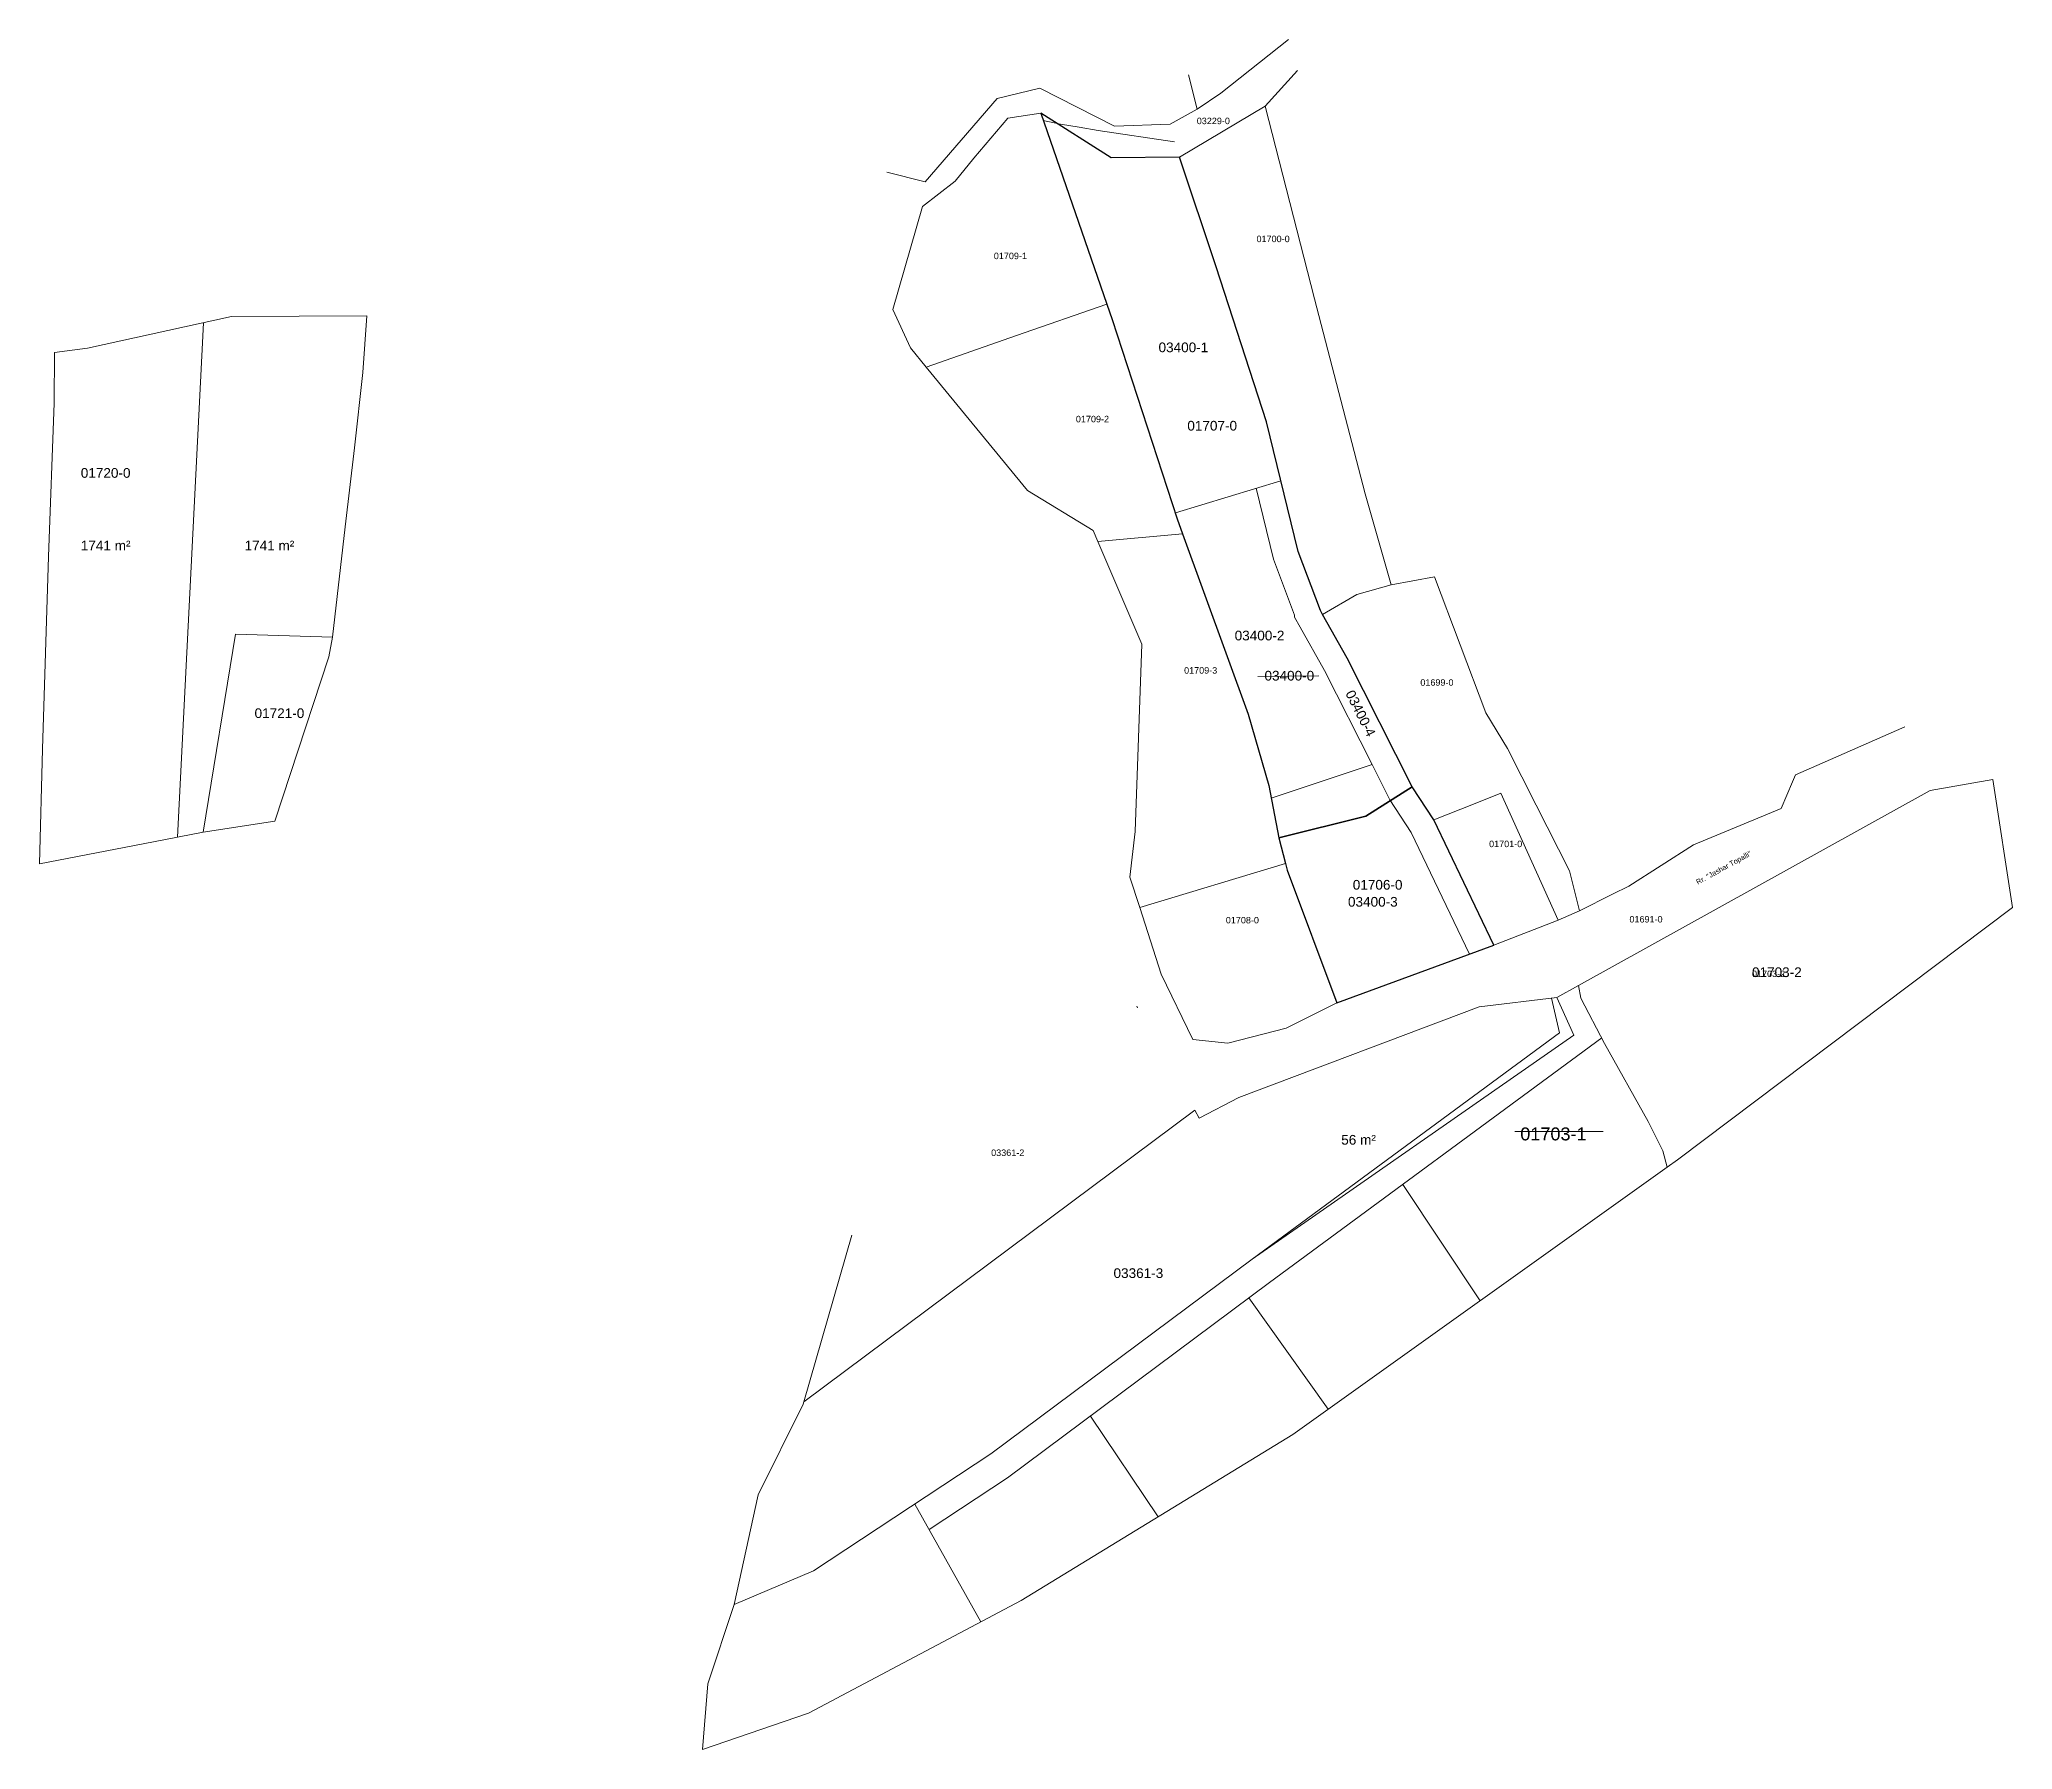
# Model space of a CAD drawing. Header units: metres. Extents: x 7514305 to 7515651, y 4686379 to 4686834.
# Drawn here: x 7514305.1 to 7514610.2, y 4686379 to 4686643.5 of the extents above; entities that cross this region are included whole.
import ezdxf

# ---------------------------------------------------------------- set-up
doc = ezdxf.new("R2010")
doc.units = ezdxf.units.M
doc.layers.get('0').update_dxf_attribs({"lineweight": 0})
for name, color, linetype, lineweight in [('mahmuti-oborri', 1, 'Continuous', 0), ('muri', 32, 'Continuous', 0), ('Ndarjet', 5, 'Continuous', 0), ('Nr Parceles Baze', 7, 'Continuous', 0), ('Nr-Kojshi', 251, 'Continuous', 0), ('Nr-Ri', 1, 'Continuous', 0), ('Parc-Kojshi', 251, 'Continuous', 0), ('Parc-Re', 1, 'Continuous', 0), ('Parcela Baze', 7, 'Continuous', 0), ('ParcReNet_12', 4, 'Continuous', 0), ('Pikat Ndarjes garb', 5, 'Continuous', 0), ('sip', 1, 'Continuous', 0)]:
    doc.layers.add(name, color=color, linetype=linetype, lineweight=lineweight)
doc.styles.get("Standard").update_dxf_attribs({"font": 'arial.ttf'})

msp = doc.modelspace()

# ---------------------------------------------------------------- texts
msp.add_text('Rr. "Jashar Topalli"', height=0.8, rotation=28.7517).set_placement((7514561.55, 4686512.72))
at = {"layer": 'Nr Parceles Baze'}
for s, height, p in [('01707-0', 1.5, (7514482.61, 4686582.97)), ('01720-0', 1.5, (7514311.52, 4686575.67)), ('01721-0', 1.5, (7514338.39, 4686538.51)), ('01706-0', 1.5, (7514508.19, 4686511.97)), ('01703-2', 1.5, (7514569.92, 4686498.45)), ('01703-1', 2, (7514534.09, 4686473.19)), ('03361-3', 1.5, (7514471.2, 4686451.91))]:
    msp.add_text(s, height=height, dxfattribs=at).set_placement(p)
at = {"layer": 'Nr-Kojshi'}
for s, p in [('03229-0', (7514484.07, 4686630.36)), ('01700-0', (7514493.31, 4686612.11)), ('01709-1', (7514452.69, 4686609.48)), ('01709-2', (7514465.38, 4686584.25)), ('01709-3', (7514482.11, 4686545.38)), ('01699-0', (7514518.64, 4686543.51)), ('01701-0', (7514529.27, 4686518.54)), ('01708-0', (7514488.56, 4686506.75)), ('01691-0', (7514550.97, 4686506.89)), ('01703-2', (7514569.92, 4686498.45)), ('03361-2', (7514452.28, 4686470.78))]:
    msp.add_text(s, height=1, dxfattribs=at).set_placement(p)
at = {"layer": 'Nr-Ri'}
for s, p in [('03400-1', (7514478.16, 4686595.09)), ('03400-2', (7514489.93, 4686550.52)), ('03400-3', (7514507.45, 4686509.34))]:
    msp.add_text(s, height=1.5, dxfattribs=at).set_placement(p)
msp.add_text('03400-4', height=1.5, rotation=296.584, dxfattribs=at).set_placement((7514507.01, 4686542.34))
at = {"layer": 'ParcReNet_12', "color": 0}
msp.add_text('03400-0', height=1.5, dxfattribs=at).set_placement((7514494.54, 4686544.31))
at = {"layer": 'sip'}
for s, p in [('1741 m²', (7514311.52, 4686564.44)), ('1741 m²', (7514336.85, 4686564.44)), ('56 m²', (7514506.41, 4686472.53))]:
    msp.add_text(s, height=1.5, dxfattribs=at).set_placement(p)

# ---------------------------------------------------------------- linework, layer by layer
at = {"layer": 'mahmuti-oborri', "flags": 128}
msp.add_lwpolyline([(7514533.26, 4686474.59), (7514546.93, 4686474.59)], dxfattribs=at)
at = {"layer": 'muri', "elevation": 587.57, "flags": 128}
msp.add_lwpolyline([(7514480.61, 4686627.64), (7514468.8, 4686629.37), (7514465.9, 4686629.92), (7514462.98, 4686630.38), (7514460.34, 4686630.94)], dxfattribs=at)
at = {"layer": 'Ndarjet', "flags": 128}
for points in [[(7514326.49, 4686520.09), (7514330.49, 4686599.65)], [(7514511.17, 4686531.32), (7514503.82, 4686545.87), (7514500.04, 4686552.58), (7514499.18, 4686554.09), (7514499.18, 4686554.43), (7514495.95, 4686563.07), (7514493.24, 4686574.04)], [(7514526.25, 4686501.99), (7514517.23, 4686520.81), (7514513.92, 4686525.85), (7514511.17, 4686531.32)], [(7514442.68, 4686413), (7514454.83, 4686421.01), (7514495.31, 4686451.2), (7514546.68, 4686489.04)], [(7514440.5, 4686416.95), (7514450.69, 4686398.72)]]:
    msp.add_lwpolyline(points, dxfattribs=at)
for points, elevation in [([(7514480.76, 4686570.24), (7514497.07, 4686575.21)], 589.51), ([(7514495.6, 4686526.1), (7514511.17, 4686531.32)], 590.69)]:
    msp.add_lwpolyline(points, dxfattribs=dict(at, elevation=elevation))
at = {"layer": 'Ndarjet', "color": 6, "elevation": 591.3, "flags": 128}
for points in [[(7514540.17, 4686489.84), (7514538.92, 4686495.19)], [(7514540.17, 4686489.84), (7514492.63, 4686454.82)]]:
    msp.add_lwpolyline(points, dxfattribs=at)
at = {"layer": 'Parc-Kojshi'}
for points in [[(7514498.27, 4686643.46), (7514487.8, 4686635.15)], [(7514494.63, 4686633.12), (7514499.65, 4686638.67)], [(7514459.8, 4686635.92), (7514453.23, 4686634.35)], [(7514471.34, 4686630.07), (7514459.8, 4686635.92)], [(7514484.11, 4686632.69), (7514482.81, 4686637.97)], [(7514487.8, 4686635.15), (7514484.11, 4686632.69)], [(7514453.23, 4686634.35), (7514442.09, 4686621.46)], [(7514454.87, 4686631.28), (7514459.97, 4686632.06)], [(7514484.11, 4686632.69), (7514479.96, 4686630.38)], [(7514481.42, 4686625.24), (7514494.63, 4686633.12)], [(7514502.28, 4686603.34), (7514494.63, 4686633.12)], [(7514449.62, 4686625.1), (7514454.87, 4686631.28)], [(7514479.96, 4686630.38), (7514471.34, 4686630.07)], [(7514442.09, 4686621.46), (7514436.13, 4686622.91)], [(7514446.74, 4686621.54), (7514449.62, 4686625.1)], [(7514441.65, 4686617.64), (7514446.74, 4686621.54)], [(7514437.07, 4686601.7), (7514441.65, 4686617.64)], [(7514439.79, 4686595.76), (7514437.07, 4686601.7)], [(7514456.2, 4686597.65), (7514470.15, 4686602.51)], [(7514470.15, 4686602.51), (7514470.97, 4686600.14)], [(7514510.11, 4686573.17), (7514502.28, 4686603.34)], [(7514442.23, 4686592.79), (7514439.79, 4686595.76)], [(7514442.23, 4686592.79), (7514456.2, 4686597.65)], [(7514457.92, 4686573.71), (7514442.23, 4686592.79)], [(7514468.05, 4686567.49), (7514457.92, 4686573.71)], [(7514514.11, 4686559.11), (7514510.11, 4686573.17)], [(7514468.77, 4686565.8), (7514468.05, 4686567.49)], [(7514468.77, 4686565.8), (7514481.89, 4686567.02)], [(7514475.56, 4686549.96), (7514468.77, 4686565.8)], [(7514514.11, 4686559.11), (7514508.84, 4686557.6)], [(7514520.82, 4686560.35), (7514514.11, 4686559.11)], [(7514528.79, 4686539.32), (7514520.82, 4686560.35)], [(7514508.84, 4686557.6), (7514503.52, 4686554.54)], [(7514503.18, 4686555.16), (7514503.18, 4686555.14)], [(7514503.18, 4686555.14), (7514503.52, 4686554.54)], [(7514474.54, 4686520.96), (7514475.56, 4686549.96)], [(7514532.12, 4686533.78), (7514528.79, 4686539.32)], [(7514593.56, 4686537.15), (7514580.77, 4686531.54)], [(7514536.57, 4686525.03), (7514532.12, 4686533.78)], [(7514580.77, 4686531.54), (7514576.65, 4686529.71)], [(7514576.2, 4686528.66), (7514574.42, 4686524.51)], [(7514576.65, 4686529.71), (7514576.2, 4686528.66)], [(7514520.72, 4686522.79), (7514526.86, 4686525.17)], [(7514526.86, 4686525.17), (7514531.06, 4686526.91)], [(7514531.06, 4686526.91), (7514539.96, 4686507.25)], [(7514541.72, 4686514.87), (7514536.57, 4686525.03)], [(7514574.42, 4686524.51), (7514560.88, 4686518.89)], [(7514473.73, 4686513.92), (7514474.54, 4686520.96)], [(7514497.79, 4686516.01), (7514475.25, 4686509.23)], [(7514550.89, 4686512.5), (7514560.88, 4686518.89)], [(7514475.25, 4686509.23), (7514473.73, 4686513.92)], [(7514543.24, 4686508.69), (7514541.72, 4686514.87)], [(7514548.37, 4686511.25), (7514543.24, 4686508.69)], [(7514550.89, 4686512.5), (7514548.37, 4686511.25)], [(7514475.25, 4686509.23), (7514478.59, 4686498.92)], [(7514539.96, 4686507.25), (7514530.02, 4686503.38)], [(7514543.24, 4686508.69), (7514539.96, 4686507.25)], [(7514478.59, 4686498.92), (7514483.45, 4686488.79)], [(7514539.75, 4686495.3), (7514527.74, 4686493.82)], [(7514474.93, 4686493.71), (7514474.79, 4686493.96)], [(7514527.74, 4686493.82), (7514490.6, 4686479.82)], [(7514497.89, 4686490.55), (7514505.72, 4686494.47)], [(7514483.45, 4686488.79), (7514488.85, 4686488.25)], [(7514488.85, 4686488.25), (7514497.89, 4686490.55)], [(7514490.6, 4686479.82), (7514484.45, 4686476.62)], [(7514483.75, 4686477.87), (7514423.33, 4686432.78)], [(7514484.45, 4686476.62), (7514483.75, 4686477.87)], [(7514558.38, 4686470.17), (7514556.78, 4686469.03)], [(7514423.33, 4686432.78), (7514430.73, 4686458.52)], [(7514416.24, 4686418.37), (7514423.23, 4686432.41)], [(7514423.23, 4686432.41), (7514423.33, 4686432.78)], [(7514412.55, 4686401.39), (7514416.24, 4686418.37)]]:
    msp.add_lwpolyline(points, dxfattribs=at)
at = {"layer": 'Parc-Re'}
msp.add_line((7514493.49, 4686544.91), (7514502.96, 4686545.03), dxfattribs=at)
at = {"layer": 'Parc-Re', "color": 0, "flags": 128}
msp.add_lwpolyline([(7514520.72, 4686522.79), (7514517.39, 4686527.86), (7514507.35, 4686547.75), (7514503.52, 4686554.54), (7514503.18, 4686555.14), (7514503.18, 4686555.16), (7514499.77, 4686564.25), (7514494.83, 4686584.34), (7514487.05, 4686608.28), (7514481.42, 4686625.24), (7514470.82, 4686625.16), (7514459.97, 4686632.06), (7514470.15, 4686602.51), (7514470.97, 4686600.14), (7514481.06, 4686569.31), (7514481.89, 4686567.02), (7514492.01, 4686539.11), (7514495.23, 4686528.08), (7514496.74, 4686519.99), (7514497.79, 4686516.01), (7514498.06, 4686514.97), (7514505.72, 4686494.47), (7514530.02, 4686503.38)], close=True, dxfattribs=at)
at = {"layer": 'Parcela Baze', "lineweight": -3, "flags": 128}
for points in [[(7514487.05, 4686608.28), (7514481.42, 4686625.24), (7514470.82, 4686625.16), (7514459.97, 4686632.06), (7514470.15, 4686602.51), (7514470.97, 4686600.14), (7514481.06, 4686569.31), (7514481.89, 4686567.02), (7514492.01, 4686539.11), (7514495.23, 4686528.08), (7514496.74, 4686519.99), (7514510.19, 4686523.31), (7514517.39, 4686527.86), (7514507.35, 4686547.75), (7514503.52, 4686554.54), (7514503.18, 4686555.14), (7514503.18, 4686555.16), (7514499.77, 4686564.25), (7514494.83, 4686584.34)], [(7514520.72, 4686522.79), (7514517.39, 4686527.86), (7514510.19, 4686523.31), (7514496.74, 4686519.99), (7514497.79, 4686516.01), (7514498.06, 4686514.97), (7514505.72, 4686494.47), (7514530.02, 4686503.38)]]:
    msp.add_lwpolyline(points, close=True, dxfattribs=at)
at = {"layer": 'Parcela Baze', "flags": 128}
for points in [[(7514352.39, 4686568.1), (7514353.82, 4686580.32), (7514355.14, 4686591.97), (7514355.74, 4686600.73), (7514334.83, 4686600.61), (7514312.57, 4686595.71), (7514307.46, 4686595.06), (7514307.38, 4686587.2), (7514306.55, 4686563.5), (7514305.58, 4686533.7), (7514305.13, 4686515.96), (7514322.76, 4686519.36), (7514330.44, 4686520.85), (7514335.44, 4686551.46), (7514350.46, 4686551.04)], [(7514349.86, 4686547.96), (7514350.46, 4686551.04), (7514335.44, 4686551.46), (7514330.44, 4686520.85), (7514341.52, 4686522.56)], [(7514556.78, 4686469.03), (7514556.11, 4686471.55), (7514553.86, 4686476.11), (7514547.13, 4686488.19), (7514543.46, 4686495.18), (7514543.08, 4686497.15), (7514539.75, 4686495.3), (7514542.37, 4686489.46), (7514492.63, 4686454.82), (7514452.25, 4686424.69), (7514424.83, 4686406.62), (7514412.55, 4686401.39), (7514408.48, 4686389.13), (7514407.64, 4686378.98), (7514424.06, 4686384.58), (7514456.93, 4686402.03), (7514498.92, 4686427.68)]]:
    msp.add_lwpolyline(points, close=True, dxfattribs=at)
at = {"layer": 'Parcela Baze'}
for points in [[(7514312.57, 4686595.71), (7514334.83, 4686600.61)], [(7514334.83, 4686600.61), (7514355.74, 4686600.73)], [(7514355.74, 4686600.73), (7514355.14, 4686591.97)], [(7514307.46, 4686595.06), (7514312.57, 4686595.71)], [(7514307.38, 4686587.2), (7514307.46, 4686595.06)], [(7514355.14, 4686591.97), (7514353.82, 4686580.32)], [(7514306.55, 4686563.5), (7514307.38, 4686587.2)], [(7514353.82, 4686580.32), (7514352.39, 4686568.1)], [(7514352.39, 4686568.1), (7514350.46, 4686551.04)], [(7514305.58, 4686533.7), (7514306.55, 4686563.5)], [(7514335.44, 4686551.46), (7514330.44, 4686520.85)], [(7514335.44, 4686551.46), (7514330.44, 4686520.85)], [(7514350.46, 4686551.04), (7514335.44, 4686551.46)], [(7514350.46, 4686551.04), (7514335.44, 4686551.46)], [(7514350.46, 4686551.04), (7514349.86, 4686547.96)], [(7514349.86, 4686547.96), (7514341.52, 4686522.56)], [(7514305.13, 4686515.96), (7514305.58, 4686533.7)], [(7514597.45, 4686527.3), (7514607.17, 4686528.98)], [(7514607.17, 4686528.98), (7514610.2, 4686509.22)], [(7514543.08, 4686497.15), (7514597.45, 4686527.3)], [(7514341.52, 4686522.56), (7514330.44, 4686520.85)], [(7514322.76, 4686519.36), (7514305.13, 4686515.96)], [(7514330.44, 4686520.85), (7514322.76, 4686519.36)], [(7514610.2, 4686509.22), (7514558.38, 4686470.17)], [(7514539.75, 4686495.3), (7514527.74, 4686493.82)], [(7514558.38, 4686470.17), (7514556.78, 4686469.03)]]:
    msp.add_lwpolyline(points, dxfattribs=at)
at = {"layer": 'ParcReNet_12', "flags": 128}
for points in [[(7514494.83, 4686584.34), (7514487.05, 4686608.28), (7514481.42, 4686625.24), (7514470.82, 4686625.16), (7514459.97, 4686632.06), (7514470.15, 4686602.51), (7514470.97, 4686600.14), (7514481.06, 4686569.31), (7514481.89, 4686567.02), (7514492.01, 4686539.11), (7514495.23, 4686528.08), (7514496.74, 4686519.99), (7514497.79, 4686516.01), (7514498.06, 4686514.97), (7514505.72, 4686494.47), (7514530.02, 4686503.38), (7514520.72, 4686522.79), (7514517.39, 4686527.86), (7514507.35, 4686547.75), (7514503.52, 4686554.54), (7514503.18, 4686555.14), (7514503.18, 4686555.16), (7514499.77, 4686564.25)], [(7514350.46, 4686551.04), (7514352.39, 4686568.1), (7514353.82, 4686580.32), (7514355.14, 4686591.97), (7514355.74, 4686600.73), (7514334.83, 4686600.61), (7514312.57, 4686595.71), (7514307.46, 4686595.06), (7514307.38, 4686587.2), (7514306.55, 4686563.5), (7514305.58, 4686533.7), (7514305.13, 4686515.96), (7514322.76, 4686519.36), (7514330.44, 4686520.85), (7514341.52, 4686522.56), (7514349.86, 4686547.96)]]:
    msp.add_lwpolyline(points, close=True, dxfattribs=at)
at = {"layer": 'Pikat Ndarjes garb', "flags": 128}
for points in [[(7514527.91, 4686448.4), (7514515.92, 4686466.38)], [(7514504.41, 4686431.6), (7514492.11, 4686448.82)], [(7514478.08, 4686414.95), (7514467.63, 4686430.55)]]:
    msp.add_lwpolyline(points, dxfattribs=at)

msp.set_redraw_order([(e.dxf.handle, doc.entitydb.next_handle()) for e in msp.query("TEXT MTEXT ATTDEF DIMENSION ARC_DIMENSION")])  # texts and dimensions are drawn at this point

doc.saveas('drawing.dxf')
